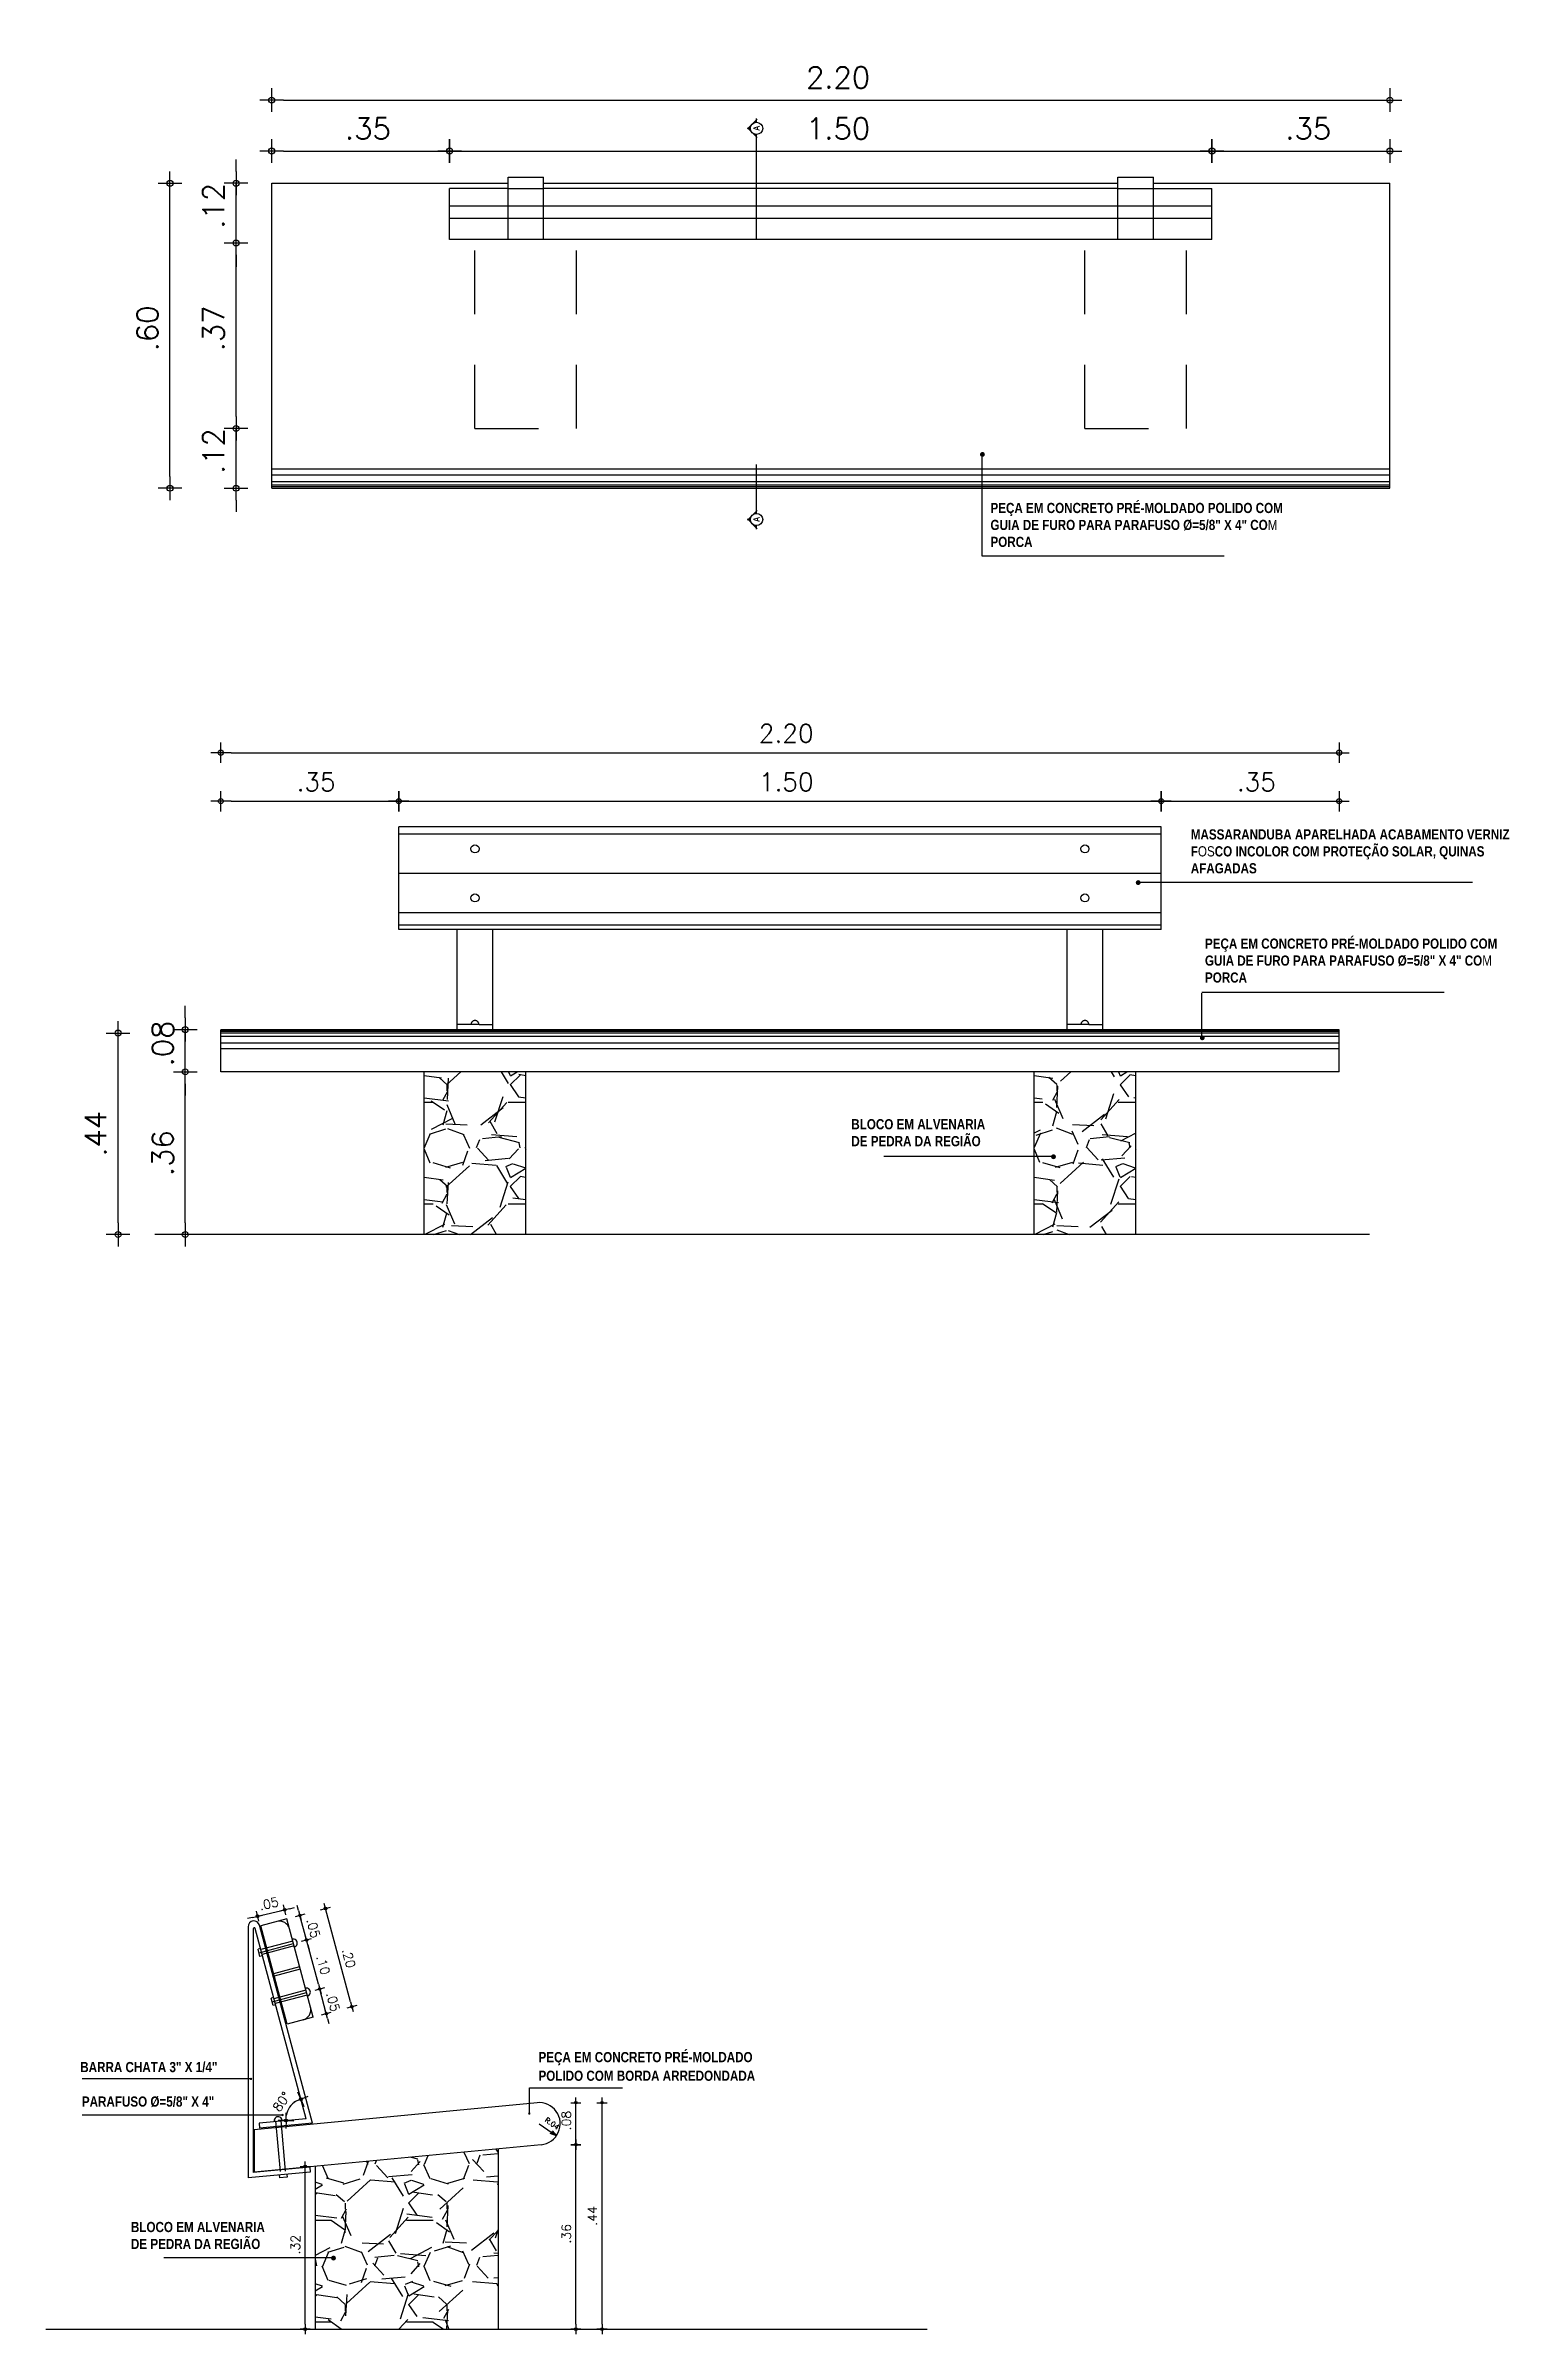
# Model space of a CAD drawing. Extents: x -599692 to 1491, y -9431878 to -451.
# Drawn here: x 1088.454 to 1091.333, y -463.701 to -459.199 of the extents above; entities that cross this region are included whole.
import ezdxf

# ---------------------------------------------------------------- set-up
doc = ezdxf.new("R2010")
doc.units = 0
doc.header["$LTSCALE"] = 0.5
doc.header["$MEASUREMENT"] = 0
doc.header["$PDMODE"] = 34
for name, pattern in [('DASHDOT', [1, 0.5, -0.25, 0, -0.25]), ('DIVIDE', [1.25, 0.5, -0.25, 0, -0.25, 0, -0.25]), ('HIDDEN2', [0.1875, 0.125, -0.0625]), ('HIDDENX2', [0.75, 0.5, -0.25])]:
    doc.linetypes.add(name, pattern=pattern)
doc.layers.get('0').update_dxf_attribs({"linetype": 'CONTINUOUS'})
doc.layers.get('DEFPOINTS').update_dxf_attribs({"linetype": 'CONTINUOUS'})
for name, color, linetype in [('01', 2, 'CONTINUOUS'), ('02', 9, 'CONTINUOUS'), ('03', 3, 'CONTINUOUS'), ('04', 6, 'CONTINUOUS'), ('COTAS', 2, 'CONTINUOUS'), ('EIXO', 253, 'DASHDOT'), ('HACHURA', 253, 'CONTINUOUS'), ('HACHURA1', 8, 'CONTINUOUS'), ('P1', 1, 'CONTINUOUS'), ('P3', 3, 'CONTINUOUS'), ('P4', 6, 'CONTINUOUS'), ('P5', 6, 'DIVIDE'), ('P6', 4, 'CONTINUOUS'), ('TEXTO', 3, 'CONTINUOUS')]:
    doc.layers.add(name, color=color, linetype=linetype)
doc.styles.add('ARIAL', font='ARIALNB.TTF')
doc.styles.add('COTA100', font='ROMANS.SHX')
doc.styles.add('ROMANS', font='romans')
doc.dimstyles.new('COTA100', dxfattribs={"dimtxt": 0.18, "dimasz": 0.1, "dimexe": 0.05, "dimexo": 0.06, "dimgap": 0.1, "dimtad": 1, "dimzin": 4, "dimdsep": 46, "dimtxsty": 'COTA100', "dimblk": 'BOLA', "dimcen": 0.09, "dimdle": 0.05, "dimse1": 1, "dimse2": 1, "dimclrd": 256, "dimclrt": 2, "dimadec": 0, "dimazin": 0, "dimtfac": 1, "dimtix": 1, "dimtmove": 2, "dimatfit": 1, "dimldrblk": 'BOLA', "dimfxl": 1, "dimtolj": 1, "dimtzin": 4, "dimarcsym": 0})
doc.dimstyles.new('COTA100$0', dxfattribs={"dimtxt": 0.18, "dimasz": 0.1, "dimexe": 0.05, "dimexo": 0.95, "dimgap": 0.1, "dimtad": 1, "dimzin": 4, "dimdsep": 46, "dimtxsty": 'COTA100', "dimblk": 'USERTICK', "dimblk1": 'USERTICK', "dimblk2": 'USERTICK', "dimsah": 1, "dimcen": -0.1, "dimdle": 0.05, "dimse1": 1, "dimse2": 1, "dimclrt": 2, "dimadec": 0, "dimazin": 0, "dimtfac": 1, "dimtdec": 4, "dimtix": 1, "dimtmove": 2, "dimatfit": 3, "dimldrblk": 'USERTICK', "dimfxl": 1, "dimtvp": 0.625, "dimtolj": 1, "dimtzin": 4, "dimarcsym": 0})
pattern_1 = [(228.0128, (824.3864741310913, -315.768252135937), (-1.599999646431632, -1.800000268321449), [0.0269072, -2.6638176]), (184.9697, (824.3684741310913, -315.788252135937), (2.400000210303527, 0.1999982614014104), [0.0461736, -4.571185]), (132.5104, (824.3224741310913, -315.792252135937), (1.999998143669362, -2.20000173477424), [0.03255760000000001, -3.2232064]), (267.2737, (824.2444741310914, -315.842252135937), (0.1999992035454381, 4.000000058994694), [0.0420476, -4.162711600000001]), (292.8337, (824.2424741310913, -315.884252135937), (-1.000001981087428, 2.399999282355555), [0.041231, -4.081874600000001]), (357.2737, (824.2584741310914, -315.922252135937), (-4.000000058994694, 0.1999992035454383), [0.0420476, -4.162711600000001]), (37.6942, (824.3004741310913, -315.924252135937), (-2.600001469123595, -1.999998081032106), [0.0556058, -5.5049698]), (72.2553, (824.3444741310914, -315.890252135937), (1.400002152541082, 4.399999246247837), [0.05249760000000001, -5.1972642]), (121.4296, (824.3604741310913, -315.840252135937), (-1.600001646835273, 2.599999007298514), [0.04219000000000001, -4.1768146]), (175.2364, (824.3384741310913, -315.804252135937), (2.200000189263917, -0.1999983065322521), [0.04816639999999999, -2.360152599999999]), (222.3974, (824.2904741310913, -315.8002521359369), (-2.400001470214647, -2.199998416402824), [0.0622896, -6.166675000000001]), (138.8141, (824.4424741310913, -315.844252135937), (-1.400000589361143, 1.199999462668551), [0.0212602, -2.1047688]), (171.4692, (824.4264741310913, -315.830252135937), (2.599999656963026, -0.4000015820079581), [0.04044739999999999, -4.004302199999999]), (225, (824.3864741310913, -315.8242521359369), (-2.220446049250313e-17, -0.2000000618897905), [0.0282842, -0.2545584]), (203.1986, (824.3724741310914, -315.8002521359369), (0.999999946133415, 0.4000002650529708), [0.0152316, -1.507923]), (291.8014, (824.3584741310913, -315.806252135937), (-0.1999999821001298, 0.600000054602154), [0.0215406, -1.0554924]), (30.9638, (824.3664741310913, -315.826252135937), (0.5999996044575996, 0.4000004967081465), [0.03498579999999999, -1.1312046]), (161.5651, (824.3964741310913, -315.808252135937), (0.4000000869185925, -0.1999996806445415), [0.02529820000000001, -0.6071574000000001]), (16.38950000000001, (824.2424741310913, -315.806252135937), (2.000000439682392, 0.5999985419635941), [0.03544, -3.508569]), (70.3462, (824.2764741310914, -315.796252135937), (-0.7999990494743492, -2.200000427121245), [0.0297322, -2.9434816]), (293.1986, (824.3964741310913, -315.768252135937), (-0.4000002650529708, 0.999999946133415), [0.030463, -1.4926916]), (343.6105, (824.4084741310913, -315.796252135937), (-2.000000439682391, 0.5999985419635947), [0.03543999999999999, -3.508568999999999]), (339.444, (824.2424741310913, -315.9302521359369), (-1.000000368908485, 0.3999991992843169), [0.034176, -1.6746248]), (294.7751, (824.2744741310913, -315.942252135937), (-0.999998437849034, 2.200000684367823), [0.02863559999999999, -2.834928599999999]), (66.80140000000002, (824.3984741310913, -315.968252135937), (0.400000265052971, 0.999999946133415), [0.030463, -1.4926916]), (17.35400000000001, (824.4104741310914, -315.940252135937), (-2.600000403819367, -0.7999989004518238), [0.03352619999999999, -3.319084799999999]), (69.444, (824.3004741310913, -315.968252135937), (-0.3999991992843174, -1.000000368908484), [0.017088, -1.6917128]), (101.3099, (824.3864741310913, -315.968252135937), (-0.1999995264323211, 0.8000001504461904), [0.010198, -1.0096058]), (165.9638, (824.3844741310913, -315.958252135937), (0.600000109197948, -0.1999996114722492), [0.041231, -0.78339]), (186.009, (824.3444741310914, -315.948252135937), (1.999999950181208, 0.1999998634963683), [0.03821, -3.7827846]), (303.6901, (824.3664741310913, -315.844252135937), (-0.2000002669014382, 0.3999999115542321), [0.0288444, -0.6922658]), (353.1572, (824.3824741310914, -315.868252135937), (3.39999987309571, -0.4000015995849522), [0.05035880000000001, -4.9855126]), (60.94540000000001, (824.4324741310913, -315.874252135937), (-0.8000000054398559, -1.400000076913937), [0.0205912, -2.0385348]), (90, (824.4424741310913, -315.856252135937), (-0.2, 0.2), [0.012, -0.188]), (120.2564, (824.3404741310914, -315.942252135937), (0.7999989773605388, -1.400000491170947), [0.0277848, -2.750704000000001]), (48.01279999999999, (824.3264741310913, -315.918252135937), (1.599999646431632, 1.80000026832145), [0.0538144, -2.6369104]), (0, (824.3624741310914, -315.878252135937), (0.2, 0.2), [0.052, -0.148]), (325.3048, (824.4144741310913, -315.878252135937), (-1.999998851797505, 1.400001721918892), [0.0316228, -3.1306548]), (254.0546, (824.4404741310914, -315.8962521359369), (-0.1999999778592762, -0.8000000253304302), [0.0291204, -1.4269016]), (207.646, (824.4324741310913, -315.924252135937), (-3.799999161435919, -2.000001542633836), [0.047413, -4.6938948]), (175.4261, (824.3904741310913, -315.946252135937), (-2.600000111662427, 0.1999989602322168), [0.05015979999999999, -4.965814799999999])]

msp = doc.modelspace()

# ---------------------------------------------------------------- texts
at = {"layer": 'COTAS', "insert": (1089.450053818028, -463.2864730429041), "char_height": 0.01, "attachment_point": 5, "rotation": 325.20249772462006, "style": 'ROMANS'}
msp.add_mtext('\\A1;R.04', dxfattribs=at)
at = {"layer": 'TEXTO', "style": 'ARIAL'}
for p in [(1089.858246018397, -459.3662214574377), (1089.858246018397, -460.135829121031)]:
    msp.add_text('A', height=0.01200000000001182, rotation=90, dxfattribs=at).set_placement(p)
at = {"layer": 'TEXTO', "char_height": 0.02, "attachment_point": 1, "style": 'ARIAL'}
for s, insert, width in [('PEÇA EM CONCRETO PRÉ-MOLDADO POLIDO COM GUIA DE FURO PARA PARAFUSO %%c=5/8" X 4" CO{\\fArial Narrow|b0|i0|c0|p34;M} PORCA', (1090.31249648618, -460.0981760920868), 0.6191111111111112), ('MASSARANDUBA APARELHADA ACABAMENTO VERNIZ F{\\fArial Narrow|b0|i0|c0|p34;OS}CO INCOLOR COM PROTEÇÃO SOLAR, QUINAS AFAGADAS', (1090.706626441357, -460.7403491901476), 0.6657777777777778), ('PEÇA EM CONCRETO PRÉ-MOLDADO POLIDO COM GUIA DE FURO PARA PARAFUSO %%c=5/8" X 4" CO{\\fArial Narrow|b0|i0|c0|p34;M} PORCA', (1090.734511252382, -460.9552424449678), 0.6191111111111112), ('BLOCO EM ALVENARIA \\PDE PEDRA DA REGIÃO', (1090.038737165507, -461.3105420173519), 0.5778), ('PEÇA EM CONCRETO PRÉ-MOLDADO ', (1089.423244645984, -463.145917422134), 0.5778), ('BARRA CHATA 3" X 1/4"', (1088.521661404148, -463.1654819181301), 0.5778), ('POLIDO COM BORDA ARREDONDADA', (1089.423244645984, -463.1825344887017), 0.5778), ('PARAFUSO %%c=5/8" X 4"', (1088.524801625243, -463.2333626229717), 0.5778), ('BLOCO EM ALVENARIA \\PDE PEDRA DA REGIÃO', (1088.621400147939, -463.4801794540703), 0.5778)]:
    msp.add_mtext(s, dxfattribs=dict(at, insert=insert, width=width))

# ---------------------------------------------------------------- blocks, each defined once
blk = doc.blocks.new('_OPEN30')
at = {"color": 0, "linetype": 'ByBlock'}
for p, q in [((-1, 0.26794919), (0, 0)), ((0, 0), (-1, -0.26794919)), ((0, 0), (-1, 0))]:
    blk.add_line(p, q, dxfattribs=at)
blk = doc.blocks.new('USERTICK')
for p, q in [((-1, 0), (1, 0)), ((0, 1), (0, -1))]:
    blk.add_line(p, q)
blk.add_circle((0, 0), 0.2499999999999995)
blk = doc.blocks.new('*D224')
at = {"layer": 'COTAS', "color": 0, "lineweight": -2}
blk.add_line((1088.921627101343, -459.4059912786711), (1089.224979486185, -459.4059912786711), dxfattribs=at)
at = {"layer": 'DEFPOINTS', "color": 0}
for p in [(1089.248303293764, -459.4059912786711), (1088.898303293764, -459.4693543811958), (1089.248303293764, -459.4799543811959)]:
    blk.add_point(p, dxfattribs=at)
at = {"layer": 'COTAS', "color": 0, "lineweight": -2, "xscale": 0.02332380757936584, "yscale": 0.02332380757936584, "zscale": 0.02332380757936584, "rotation": 180}
blk.add_blockref('USERTICK', (1088.898303293764, -459.4059912786711), dxfattribs=at)
at = {"layer": 'COTAS', "color": 0, "lineweight": -2, "xscale": 0.02332380757936584, "yscale": 0.02332380757936584, "zscale": 0.02332380757936584}
blk.add_blockref('USERTICK', (1089.248303293764, -459.4059912786711), dxfattribs=at)
at = {"layer": 'COTAS', "color": 2, "insert": (1089.073303293764, -459.3616760442703), "char_height": 0.0419828536428585, "attachment_point": 5, "style": 'COTA100'}
blk.add_mtext('\\A1; .35', dxfattribs=at)
blk = doc.blocks.new('*D225')
at = {"layer": 'COTAS', "color": 0, "lineweight": -2}
blk.add_line((1089.271627101343, -459.4059912786711), (1090.724979486185, -459.4059912786711), dxfattribs=at)
at = {"layer": 'DEFPOINTS', "color": 0}
for p in [(1090.748303293764, -459.4059912786711), (1089.248303293764, -459.4799543811959), (1090.748303293764, -459.4799543811959)]:
    blk.add_point(p, dxfattribs=at)
at = {"layer": 'COTAS', "color": 0, "lineweight": -2, "xscale": 0.02332380757936584, "yscale": 0.02332380757936584, "zscale": 0.02332380757936584, "rotation": 180}
blk.add_blockref('USERTICK', (1089.248303293764, -459.4059912786711), dxfattribs=at)
at = {"layer": 'COTAS', "color": 0, "lineweight": -2, "xscale": 0.02332380757936584, "yscale": 0.02332380757936584, "zscale": 0.02332380757936584}
blk.add_blockref('USERTICK', (1090.748303293764, -459.4059912786711), dxfattribs=at)
at = {"layer": 'COTAS', "color": 2, "insert": (1089.998303293764, -459.3616760442703), "char_height": 0.0419828536428585, "attachment_point": 5, "style": 'COTA100'}
blk.add_mtext('\\A1; 1.50', dxfattribs=at)
blk = doc.blocks.new('*D226')
at = {"layer": 'COTAS', "color": 0, "lineweight": -2}
blk.add_line((1090.771627101343, -459.4059912786711), (1091.074979486184, -459.4059912786711), dxfattribs=at)
at = {"layer": 'DEFPOINTS', "color": 0}
for p in [(1091.098303293764, -459.4059912786711), (1090.748303293764, -459.4799543811959), (1091.098303293764, -459.4693543811958)]:
    blk.add_point(p, dxfattribs=at)
at = {"layer": 'COTAS', "color": 0, "lineweight": -2, "xscale": 0.02332380757936584, "yscale": 0.02332380757936584, "zscale": 0.02332380757936584, "rotation": 180}
blk.add_blockref('USERTICK', (1090.748303293764, -459.4059912786711), dxfattribs=at)
at = {"layer": 'COTAS', "color": 0, "lineweight": -2, "xscale": 0.02332380757936584, "yscale": 0.02332380757936584, "zscale": 0.02332380757936584}
blk.add_blockref('USERTICK', (1091.098303293764, -459.4059912786711), dxfattribs=at)
at = {"layer": 'COTAS', "color": 2, "insert": (1090.923303293764, -459.3616760442703), "char_height": 0.0419828536428585, "attachment_point": 5, "style": 'COTA100'}
blk.add_mtext('\\A1; .35', dxfattribs=at)
blk = doc.blocks.new('*D227')
at = {"layer": 'COTAS', "color": 0, "lineweight": -2}
blk.add_line((1088.921627101343, -459.3057561973951), (1091.074979486184, -459.3057561973951), dxfattribs=at)
at = {"layer": 'DEFPOINTS', "color": 0}
for p in [(1091.098303293764, -459.3057561973951), (1088.898303293764, -459.4693543811958), (1091.098303293764, -459.4693543811958)]:
    blk.add_point(p, dxfattribs=at)
at = {"layer": 'COTAS', "color": 0, "lineweight": -2, "xscale": 0.02332380757936584, "yscale": 0.02332380757936584, "zscale": 0.02332380757936584, "rotation": 180}
blk.add_blockref('USERTICK', (1088.898303293764, -459.3057561973951), dxfattribs=at)
at = {"layer": 'COTAS', "color": 0, "lineweight": -2, "xscale": 0.02332380757936584, "yscale": 0.02332380757936584, "zscale": 0.02332380757936584}
blk.add_blockref('USERTICK', (1091.098303293764, -459.3057561973951), dxfattribs=at)
at = {"layer": 'COTAS', "color": 2, "insert": (1089.998303293764, -459.2614409629943), "char_height": 0.0419828536428585, "attachment_point": 5, "style": 'COTA100'}
blk.add_mtext('\\A1; 2.20', dxfattribs=at)
blk = doc.blocks.new('*D228')
at = {"layer": 'COTAS', "color": 0, "lineweight": -2}
for p, q in [((1088.828256865347, -459.9285305736165), (1088.828256865347, -459.9052067660371)), ((1088.828256865347, -460.0693543811959), (1088.828256865347, -459.9518543811959)), ((1088.828256865347, -460.0926781887753), (1088.828256865347, -460.1160019963547))]:
    blk.add_line(p, q, dxfattribs=at)
at = {"layer": 'DEFPOINTS', "color": 0}
for p in [(1088.828256865347, -459.9518543811959), (1089.298303293764, -459.9518543811959), (1088.898303293764, -460.0693543811959)]:
    blk.add_point(p, dxfattribs=at)
at = {"layer": 'COTAS', "color": 0, "lineweight": -2, "xscale": 0.02332380757936584, "yscale": 0.02332380757936584, "zscale": 0.02332380757936584}
for p, rotation in [((1088.828256865347, -459.9518543811959), 270), ((1088.828256865347, -460.0693543811959), 90)]:
    blk.add_blockref('USERTICK', p, dxfattribs=dict(at, rotation=rotation))
at = {"layer": 'COTAS', "color": 2, "insert": (1088.783941630946, -460.0106043811957), "char_height": 0.0419828536428585, "attachment_point": 5, "rotation": 90, "style": 'COTA100'}
blk.add_mtext('\\A1; .12', dxfattribs=at)
blk = doc.blocks.new('*D229')
at = {"layer": 'COTAS', "color": 0, "lineweight": -2}
blk.add_line((1088.828256865347, -459.9285305736165), (1088.828256865347, -459.6101781887752), dxfattribs=at)
at = {"layer": 'DEFPOINTS', "color": 0}
for p in [(1088.828256865347, -459.5868543811958), (1089.298303293764, -459.5868543811958), (1089.298303293764, -459.9518543811959)]:
    blk.add_point(p, dxfattribs=at)
at = {"layer": 'COTAS', "color": 0, "lineweight": -2, "xscale": 0.02332380757936584, "yscale": 0.02332380757936584, "zscale": 0.02332380757936584}
for p, rotation in [((1088.828256865347, -459.5868543811958), 90), ((1088.828256865347, -459.9518543811959), 270)]:
    blk.add_blockref('USERTICK', p, dxfattribs=dict(at, rotation=rotation))
at = {"layer": 'COTAS', "color": 2, "insert": (1088.783941630946, -459.7693543811957), "char_height": 0.0419828536428585, "attachment_point": 5, "rotation": 90, "style": 'COTA100'}
blk.add_mtext('\\A1; .37', dxfattribs=at)
blk = doc.blocks.new('*D230')
at = {"layer": 'COTAS', "color": 0, "lineweight": -2}
for p, q in [((1088.828256865347, -459.4460305736164), (1088.828256865347, -459.422706766037)), ((1088.828256865347, -459.5868543811958), (1088.828256865347, -459.4693543811958)), ((1088.828256865347, -459.6101781887752), (1088.828256865347, -459.6335019963546))]:
    blk.add_line(p, q, dxfattribs=at)
at = {"layer": 'DEFPOINTS', "color": 0}
for p in [(1088.828256865347, -459.4693543811958), (1088.898303293764, -459.4693543811958), (1089.298303293764, -459.5868543811958)]:
    blk.add_point(p, dxfattribs=at)
at = {"layer": 'COTAS', "color": 0, "lineweight": -2, "xscale": 0.02332380757936584, "yscale": 0.02332380757936584, "zscale": 0.02332380757936584}
for p, rotation in [((1088.828256865347, -459.4693543811958), 270), ((1088.828256865347, -459.5868543811958), 90)]:
    blk.add_blockref('USERTICK', p, dxfattribs=dict(at, rotation=rotation))
at = {"layer": 'COTAS', "color": 2, "insert": (1088.783941630946, -459.5281043811956), "char_height": 0.0419828536428585, "attachment_point": 5, "rotation": 90, "style": 'COTA100'}
blk.add_mtext('\\A1; .12', dxfattribs=at)
blk = doc.blocks.new('*D231')
at = {"layer": 'COTAS', "color": 0, "lineweight": -2}
blk.add_line((1088.698173952556, -460.0460305736166), (1088.698173952556, -459.4926781887751), dxfattribs=at)
at = {"layer": 'DEFPOINTS', "color": 0}
for p in [(1088.698173952556, -459.4693543811958), (1088.898303293764, -459.4693543811958), (1088.898303293764, -460.0693543811959)]:
    blk.add_point(p, dxfattribs=at)
at = {"layer": 'COTAS', "color": 0, "lineweight": -2, "xscale": 0.02332380757936584, "yscale": 0.02332380757936584, "zscale": 0.02332380757936584}
for p, rotation in [((1088.698173952556, -459.4693543811958), 90), ((1088.698173952556, -460.0693543811959), 270)]:
    blk.add_blockref('USERTICK', p, dxfattribs=dict(at, rotation=rotation))
at = {"layer": 'COTAS', "color": 2, "insert": (1088.653858718155, -459.7693543811957), "char_height": 0.0419828536428585, "attachment_point": 5, "rotation": 90, "style": 'COTA100'}
blk.add_mtext('\\A1; .60', dxfattribs=at)
blk = doc.blocks.new('*D232')
at = {"layer": 'COTAS', "color": 0, "lineweight": -2}
blk.add_line((1088.728136231669, -461.514249162676), (1088.728136231669, -461.2408967778348), dxfattribs=at)
at = {"layer": 'DEFPOINTS', "color": 0}
for p in [(1088.728136231669, -461.2175729702554), (1089.198303293764, -461.2175729702554), (1089.198303293764, -461.5375729702554)]:
    blk.add_point(p, dxfattribs=at)
at = {"layer": 'COTAS', "color": 0, "lineweight": -2, "xscale": 0.02332380757936584, "yscale": 0.02332380757936584, "zscale": 0.02332380757936584}
for p, rotation in [((1088.728136231669, -461.2175729702554), 90), ((1088.728136231669, -461.5375729702554), 270)]:
    blk.add_blockref('USERTICK', p, dxfattribs=dict(at, rotation=rotation))
at = {"layer": 'COTAS', "color": 2, "insert": (1088.683820997269, -461.3775729702552), "char_height": 0.0419828536428585, "attachment_point": 5, "rotation": 90, "style": 'COTA100'}
blk.add_mtext('\\A1;.36', dxfattribs=at)
blk = doc.blocks.new('*D233')
at = {"layer": 'COTAS', "color": 0, "lineweight": -2}
for p, q in [((1088.728136231669, -461.1112491626761), (1088.728136231669, -461.0879253550967)), ((1088.728136231669, -461.2175729702554), (1088.728136231669, -461.1345729702555)), ((1088.728136231669, -461.2408967778348), (1088.728136231669, -461.2642205854142))]:
    blk.add_line(p, q, dxfattribs=at)
at = {"layer": 'DEFPOINTS', "color": 0}
for p in [(1088.728136231669, -461.1345729702555), (1088.798303293764, -461.1345729702555), (1089.198303293764, -461.2175729702554)]:
    blk.add_point(p, dxfattribs=at)
at = {"layer": 'COTAS', "color": 0, "lineweight": -2, "xscale": 0.02332380757936584, "yscale": 0.02332380757936584, "zscale": 0.02332380757936584}
for p, rotation in [((1088.728136231669, -461.1345729702555), 270), ((1088.728136231669, -461.2175729702554), 90)]:
    blk.add_blockref('USERTICK', p, dxfattribs=dict(at, rotation=rotation))
at = {"layer": 'COTAS', "color": 2, "insert": (1088.683820997269, -461.1760729702553), "char_height": 0.0419828536428585, "attachment_point": 5, "rotation": 90, "style": 'COTA100'}
blk.add_mtext('\\A1; .08', dxfattribs=at)
blk = doc.blocks.new('*D234')
at = {"layer": 'COTAS', "color": 0, "lineweight": -2}
blk.add_line((1088.596139775257, -461.514249162676), (1088.596139775257, -461.1645217778348), dxfattribs=at)
at = {"layer": 'DEFPOINTS', "color": 0}
for p in [(1088.596139775257, -461.1411979702555), (1088.798303293764, -461.1411979702555), (1088.668478576832, -461.5375729702554)]:
    blk.add_point(p, dxfattribs=at)
at = {"layer": 'COTAS', "color": 0, "lineweight": -2, "xscale": 0.02332380757936584, "yscale": 0.02332380757936584, "zscale": 0.02332380757936584}
for p, rotation in [((1088.596139775257, -461.1411979702555), 90), ((1088.596139775257, -461.5375729702554), 270)]:
    blk.add_blockref('USERTICK', p, dxfattribs=dict(at, rotation=rotation))
at = {"layer": 'COTAS', "color": 2, "insert": (1088.551824540856, -461.3393854702553), "char_height": 0.0419828536428585, "attachment_point": 5, "rotation": 90, "style": 'COTA100'}
blk.add_mtext('\\A1;.44', dxfattribs=at)
blk = doc.blocks.new('*D244')
at = {"layer": 'COTAS', "color": 0, "lineweight": -2}
blk.add_line((1088.964007663952, -463.6811169334135), (1088.964007663952, -463.3810280012184), dxfattribs=at)
at = {"layer": 'DEFPOINTS', "color": 0}
for p in [(1088.964007663952, -463.3710280012184), (1088.983826874382, -463.3710280012184), (1088.983826874382, -463.6911169334135)]:
    blk.add_point(p, dxfattribs=at)
at = {"layer": 'COTAS', "color": 0, "lineweight": -2, "xscale": 0.01, "yscale": 0.01, "zscale": 0.01}
for p, rotation in [((1088.964007663952, -463.3710280012184), 90), ((1088.964007663952, -463.6911169334135), 270)]:
    blk.add_blockref('USERTICK', p, dxfattribs=dict(at, rotation=rotation))
at = {"layer": 'COTAS', "color": 2, "insert": (1088.945007663952, -463.5310724673158), "char_height": 0.018, "attachment_point": 5, "rotation": 90, "style": 'COTA100'}
blk.add_mtext('\\A1; .32', dxfattribs=at)
blk = doc.blocks.new('BOLA')
for p, q in [((0, 0), (-1.527739034554205, 0)), ((4.440892098500626e-16, -4.440892098500626e-16), (8.881784197001252e-16, 1.527739034554205)), ((4.440892098500626e-16, -8.881784197001252e-16), (0, -1.527739034554206)), ((4.440892098500626e-16, -4.440892098500626e-16), (1.527739034554206, -4.440892098500626e-16))]:
    blk.add_line(p, q)
blk.add_circle((4.440892098500626e-16, -4.440892098500626e-16), 0.2837393192912923)
blk = doc.blocks.new('*D245')
at = {"layer": 'COTAS', "linetype": 'Continuous', "lineweight": -2}
blk.add_arc((1088.966092564332, -463.2772417857933), 0.0397523645952159, 119.4514517197631, 170.7849846981446, dxfattribs=at)
at = {"layer": 'DEFPOINTS', "color": 0, "linetype": 'Continuous'}
for p in [(1088.865758726035, -462.9027908035489), (1088.939624533919, -463.2475821523336), (1088.966092564332, -463.2772417857933), (1088.966092564332, -463.2772417857933), (1088.873352412262, -463.2857412694648)]:
    blk.add_point(p, dxfattribs=at)
at = {"layer": 'COTAS', "linetype": 'Continuous', "lineweight": -2, "xscale": 0.01, "yscale": 0.01, "zscale": 0.01}
for p, rotation in [((1088.955803895287, -463.2388439501746), 22.22572585987986), ((1088.926506103815, -463.2808698203314), 268.0107105580278)]:
    blk.add_blockref('BOLA', p, dxfattribs=dict(at, rotation=rotation))
at = {"layer": 'COTAS', "color": 2, "linetype": 'Continuous', "insert": (1088.917896016273, -463.2436421860832), "char_height": 0.018, "attachment_point": 5, "rotation": 55.11821820890104, "style": 'COTA100'}
blk.add_mtext('\\A1;80°', dxfattribs=at)
blk = doc.blocks.new('*D246')
at = {"layer": 'COTAS', "color": 0, "lineweight": -2}
for p, q in [((1088.990165735813, -463.012341872505), (1088.987577545362, -463.0026826142421)), ((1089.005694878519, -463.0702974220824), (1088.992753926264, -463.0220011307679)), ((1089.00828306897, -463.0799566803453), (1089.010871259421, -463.0896159386082))]:
    blk.add_line(p, q, dxfattribs=at)
at = {"layer": 'DEFPOINTS', "color": 0}
for p in [(1088.966853551884, -463.0289411151664), (1088.992753926264, -463.0220011307679), (1088.97979450414, -463.0772374064809)]:
    blk.add_point(p, dxfattribs=at)
at = {"layer": 'COTAS', "color": 0, "lineweight": -2, "xscale": 0.01, "yscale": 0.01, "zscale": 0.01}
for p, rotation in [((1088.992753926264, -463.0220011307679), 284.999999999981), ((1089.005694878519, -463.0702974220824), 104.9999999999809)]:
    blk.add_blockref('USERTICK', p, dxfattribs=dict(at, rotation=rotation))
at = {"layer": 'COTAS', "color": 2, "insert": (1089.017576993091, -463.041231714568), "char_height": 0.018, "attachment_point": 5, "rotation": 284.99999999998096, "style": 'COTA100'}
blk.add_mtext('\\A1; .05', dxfattribs=at)
blk = doc.blocks.new('*D247')
at = {"layer": 'COTAS', "color": 0, "lineweight": -2}
blk.add_line((1088.990165735813, -463.0123418725049), (1088.969460212206, -462.9350678064016), dxfattribs=at)
at = {"layer": 'DEFPOINTS', "color": 0}
for p in [(1088.940971647374, -462.9323485325376), (1088.966872021755, -462.9254085481387), (1088.966853551884, -463.0289411151665)]:
    blk.add_point(p, dxfattribs=at)
at = {"layer": 'COTAS', "color": 0, "lineweight": -2, "xscale": 0.01, "yscale": 0.01, "zscale": 0.01}
for p, rotation in [((1088.966872021755, -462.9254085481387), 104.9999999997247), ((1088.992753926264, -463.0220011307678), 284.9999999997247)]:
    blk.add_blockref('USERTICK', p, dxfattribs=dict(at, rotation=rotation))
at = {"layer": 'COTAS', "color": 2, "insert": (1088.998165564709, -462.9687872775962), "char_height": 0.018, "attachment_point": 5, "rotation": 284.99999999972465, "style": 'COTA100'}
blk.add_mtext('\\A1; .10', dxfattribs=at)
blk = doc.blocks.new('*D248')
at = {"layer": 'COTAS', "color": 0, "lineweight": -2}
for p, q in [((1088.951342879049, -462.8674529985615), (1088.948754688598, -462.8577937402986)), ((1088.966872021755, -462.9254085481386), (1088.9539310695, -462.8771122568244)), ((1088.969460212206, -462.9350678064015), (1088.972048402657, -462.9447270646644))]:
    blk.add_line(p, q, dxfattribs=at)
at = {"layer": 'DEFPOINTS', "color": 0}
for p in [(1088.9539310695, -462.8771122568244), (1088.928030695119, -462.8840522412233), (1088.940971647374, -462.9323485325376)]:
    blk.add_point(p, dxfattribs=at)
at = {"layer": 'COTAS', "color": 0, "lineweight": -2, "xscale": 0.01, "yscale": 0.01, "zscale": 0.01}
for p, rotation in [((1088.9539310695, -462.8771122568244), 284.9999999997247), ((1088.966872021755, -462.9254085481386), 104.9999999997247)]:
    blk.add_blockref('USERTICK', p, dxfattribs=dict(at, rotation=rotation))
at = {"layer": 'COTAS', "color": 2, "insert": (1088.978754136327, -462.8963428406246), "char_height": 0.018, "attachment_point": 5, "rotation": 284.99999999972465, "style": 'COTA100'}
blk.add_mtext('\\A1; .05', dxfattribs=at)
blk = doc.blocks.new('*D249')
at = {"layer": 'COTAS', "color": 0, "lineweight": -2}
blk.add_line((1089.053398764614, -463.0471624425229), (1089.006811336496, -462.873295793791), dxfattribs=at)
at = {"layer": 'DEFPOINTS', "color": 0}
for p in [(1089.004223146045, -462.8636365355281), (1088.928030695118, -462.8840522412232), (1088.979794504139, -463.0772374064809)]:
    blk.add_point(p, dxfattribs=at)
at = {"layer": 'COTAS', "color": 0, "lineweight": -2, "xscale": 0.01, "yscale": 0.01, "zscale": 0.01}
for p, rotation in [((1089.004223146045, -462.8636365355281), 105.0000000000063), ((1089.055986955065, -463.0568217007858), 285.0000000000063)]:
    blk.add_blockref('USERTICK', p, dxfattribs=dict(at, rotation=rotation))
at = {"layer": 'COTAS', "color": 2, "insert": (1089.048457641255, -462.9553115563002), "char_height": 0.018, "attachment_point": 5, "rotation": 285.00000000000625, "style": 'COTA100'}
blk.add_mtext('\\A1; .20', dxfattribs=at)
blk = doc.blocks.new('*D250')
at = {"layer": 'COTAS', "color": 0, "lineweight": -2}
for p, q in [((1088.870293267876, -462.8787499947129), (1088.923888941611, -462.8662680903723)), ((1088.933628307994, -462.8639998879024), (1088.943367674378, -462.8617316854326)), ((1088.860553901492, -462.8810181971828), (1088.850814535109, -462.8832863996527))]:
    blk.add_line(p, q, dxfattribs=at)
at = {"layer": 'DEFPOINTS', "color": 0}
for p in [(1088.923888941611, -462.8662680903723), (1088.874435021384, -462.8965341455637), (1088.928030695119, -462.8840522412232)]:
    blk.add_point(p, dxfattribs=at)
at = {"layer": 'COTAS', "color": 0, "lineweight": -2, "xscale": 0.01, "yscale": 0.01, "zscale": 0.01}
for p, rotation in [((1088.870293267876, -462.8787499947129), 13.10993835471172), ((1088.923888941611, -462.8662680903723), 193.1099383547117)]:
    blk.add_blockref('USERTICK', p, dxfattribs=dict(at, rotation=rotation))
at = {"layer": 'COTAS', "color": 2, "insert": (1088.892781520051, -462.8540042464136), "char_height": 0.018, "attachment_point": 5, "rotation": 13.109938354711762, "style": 'COTA100'}
blk.add_mtext('\\A1;.05', dxfattribs=at)
blk = doc.blocks.new('*D251')
at = {"layer": 'COTAS', "color": 0, "lineweight": -2}
blk.add_line((1089.496869764112, -463.6811169334135), (1089.496869764112, -463.3382583926613), dxfattribs=at)
at = {"layer": 'DEFPOINTS', "color": 0}
for p in [(1089.428428147952, -463.3282583926613), (1089.496869764112, -463.3282583926613), (1089.343826874382, -463.6911169334135)]:
    blk.add_point(p, dxfattribs=at)
at = {"layer": 'COTAS', "color": 0, "lineweight": -2, "xscale": 0.01, "yscale": 0.01, "zscale": 0.01}
for p, rotation in [((1089.496869764112, -463.3282583926613), 90), ((1089.496869764112, -463.6911169334135), 270)]:
    blk.add_blockref('USERTICK', p, dxfattribs=dict(at, rotation=rotation))
at = {"layer": 'COTAS', "color": 2, "insert": (1089.477869764112, -463.5096876630372), "char_height": 0.018, "attachment_point": 5, "rotation": 90, "style": 'COTA100'}
blk.add_mtext('\\A1; .36', dxfattribs=at)
blk = doc.blocks.new('*D205')
at = {"layer": 'COTAS', "color": 0, "lineweight": -2}
blk.add_line((1089.496869764112, -463.3182583926613), (1089.496869764112, -463.2556397883101), dxfattribs=at)
at = {"layer": 'DEFPOINTS', "color": 0}
for p in [(1089.420480430351, -463.2456397883101), (1089.496869764112, -463.2456397883101), (1089.428428147952, -463.3282583926613)]:
    blk.add_point(p, dxfattribs=at)
at = {"layer": 'COTAS', "color": 0, "lineweight": -2, "xscale": 0.01, "yscale": 0.01, "zscale": 0.01}
for p, rotation in [((1089.496869764112, -463.2456397883101), 90), ((1089.496869764112, -463.3282583926613), 270)]:
    blk.add_blockref('USERTICK', p, dxfattribs=dict(at, rotation=rotation))
at = {"layer": 'COTAS', "color": 2, "insert": (1089.477869764112, -463.2869490904855), "char_height": 0.018, "attachment_point": 5, "rotation": 90, "style": 'COTA100'}
blk.add_mtext('\\A1; .08', dxfattribs=at)
blk = doc.blocks.new('*D206')
at = {"layer": 'COTAS', "color": 0, "lineweight": -2}
blk.add_line((1089.54824732309, -463.6811169334135), (1089.54824732309, -463.2556397883101), dxfattribs=at)
at = {"layer": 'DEFPOINTS', "color": 0}
for p in [(1089.506869764112, -463.2456397883101), (1089.54824732309, -463.2456397883101), (1089.506869764112, -463.6911169334135)]:
    blk.add_point(p, dxfattribs=at)
at = {"layer": 'COTAS', "color": 0, "lineweight": -2, "xscale": 0.01, "yscale": 0.01, "zscale": 0.01}
for p, rotation in [((1089.54824732309, -463.2456397883101), 90), ((1089.54824732309, -463.6911169334135), 270)]:
    blk.add_blockref('USERTICK', p, dxfattribs=dict(at, rotation=rotation))
at = {"layer": 'COTAS', "color": 2, "insert": (1089.52924732309, -463.4683783608616), "char_height": 0.018, "attachment_point": 5, "rotation": 90, "style": 'COTA100'}
blk.add_mtext('\\A1;.44', dxfattribs=at)
blk = doc.blocks.new('*D265')
at = {"layer": 'COTAS', "color": 0, "lineweight": -2}
blk.add_line((1088.818303293764, -460.6850520798989), (1089.128303293764, -460.6850520798989), dxfattribs=at)
at = {"layer": 'DEFPOINTS', "color": 0}
for p in [(1089.148303293764, -460.6850520798989), (1089.148303293764, -460.9374108527135), (1088.798303293764, -461.1345729702555)]:
    blk.add_point(p, dxfattribs=at)
at = {"layer": 'COTAS', "color": 0, "lineweight": -2, "xscale": 0.02, "yscale": 0.02, "zscale": 0.02, "rotation": 180}
blk.add_blockref('USERTICK', (1088.798303293764, -460.6850520798989), dxfattribs=at)
at = {"layer": 'COTAS', "color": 0, "lineweight": -2, "xscale": 0.02, "yscale": 0.02, "zscale": 0.02}
blk.add_blockref('USERTICK', (1089.148303293764, -460.6850520798989), dxfattribs=at)
at = {"layer": 'COTAS', "color": 2, "insert": (1088.973303293764, -460.6470520798989), "char_height": 0.036, "attachment_point": 5, "style": 'COTA100'}
blk.add_mtext('\\A1; .35', dxfattribs=at)
blk = doc.blocks.new('*D266')
at = {"layer": 'COTAS', "color": 0, "lineweight": -2}
blk.add_line((1089.168303293764, -460.6850520798989), (1090.628303293764, -460.6850520798989), dxfattribs=at)
at = {"layer": 'DEFPOINTS', "color": 0}
for p in [(1090.648303293764, -460.6850520798989), (1090.648303293764, -460.7356846589672), (1089.148303293764, -460.9374108527135)]:
    blk.add_point(p, dxfattribs=at)
at = {"layer": 'COTAS', "color": 0, "lineweight": -2, "xscale": 0.02, "yscale": 0.02, "zscale": 0.02, "rotation": 180}
blk.add_blockref('USERTICK', (1089.148303293764, -460.6850520798989), dxfattribs=at)
at = {"layer": 'COTAS', "color": 0, "lineweight": -2, "xscale": 0.02, "yscale": 0.02, "zscale": 0.02}
blk.add_blockref('USERTICK', (1090.648303293764, -460.6850520798989), dxfattribs=at)
at = {"layer": 'COTAS', "color": 2, "insert": (1089.898303293764, -460.6470520798989), "char_height": 0.036, "attachment_point": 5, "style": 'COTA100'}
blk.add_mtext('\\A1; 1.50', dxfattribs=at)
blk = doc.blocks.new('*D267')
at = {"layer": 'COTAS', "color": 0, "lineweight": -2}
blk.add_line((1090.668303293764, -460.6850520798989), (1090.978303293764, -460.6850520798989), dxfattribs=at)
at = {"layer": 'DEFPOINTS', "color": 0}
for p in [(1090.998303293764, -460.6850520798989), (1090.648303293764, -460.7356846589672), (1090.998303293764, -461.1345729702555)]:
    blk.add_point(p, dxfattribs=at)
at = {"layer": 'COTAS', "color": 0, "lineweight": -2, "xscale": 0.02, "yscale": 0.02, "zscale": 0.02, "rotation": 180}
blk.add_blockref('USERTICK', (1090.648303293764, -460.6850520798989), dxfattribs=at)
at = {"layer": 'COTAS', "color": 0, "lineweight": -2, "xscale": 0.02, "yscale": 0.02, "zscale": 0.02}
blk.add_blockref('USERTICK', (1090.998303293764, -460.6850520798989), dxfattribs=at)
at = {"layer": 'COTAS', "color": 2, "insert": (1090.823303293764, -460.6470520798989), "char_height": 0.036, "attachment_point": 5, "style": 'COTA100'}
blk.add_mtext('\\A1; .35', dxfattribs=at)
blk = doc.blocks.new('*D207')
at = {"layer": 'COTAS', "color": 0, "lineweight": -2}
blk.add_line((1088.818303293764, -460.5895749009755), (1090.978303293764, -460.5895749009755), dxfattribs=at)
at = {"layer": 'DEFPOINTS', "color": 0}
for p in [(1090.998303293764, -460.5895749009755), (1088.798303293764, -460.6650520798989), (1090.998303293764, -460.6650520798989)]:
    blk.add_point(p, dxfattribs=at)
at = {"layer": 'COTAS', "color": 0, "lineweight": -2, "xscale": 0.02, "yscale": 0.02, "zscale": 0.02, "rotation": 180}
blk.add_blockref('USERTICK', (1088.798303293764, -460.5895749009755), dxfattribs=at)
at = {"layer": 'COTAS', "color": 0, "lineweight": -2, "xscale": 0.02, "yscale": 0.02, "zscale": 0.02}
blk.add_blockref('USERTICK', (1090.998303293764, -460.5895749009755), dxfattribs=at)
at = {"layer": 'COTAS', "color": 2, "insert": (1089.898303293764, -460.5515749009755), "char_height": 0.036, "attachment_point": 5, "style": 'COTA100'}
blk.add_mtext('\\A1; 2.20', dxfattribs=at)

# ---------------------------------------------------------------- dimensions: what is measured, and where the dimension line sits
at = {"layer": 'COTAS'}
for base, p1, p2, override, picture, middle in [((1091.098303293764, -459.3057561973951), (1088.898303293764, -459.4693543811958), (1091.098303293764, -459.4693543811958), {"dimscale": 0.2332380757936584, "dimpost": ' <>'}, '*D227', (1089.998303293764, -459.2614409629943)), ((1089.248303293764, -459.4059912786711), (1088.898303293764, -459.4693543811958), (1089.248303293764, -459.4799543811959), {"dimscale": 0.2332380757936584, "dimpost": ' <>'}, '*D224', (1089.073303293764, -459.3616760442703)), ((1090.748303293764, -459.4059912786711), (1089.248303293764, -459.4799543811959), (1090.748303293764, -459.4799543811959), {"dimscale": 0.2332380757936584, "dimpost": ' <>'}, '*D225', (1089.998303293764, -459.3616760442703)), ((1091.098303293764, -459.4059912786711), (1090.748303293764, -459.4799543811959), (1091.098303293764, -459.4693543811958), {"dimscale": 0.2332380757936584, "dimpost": ' <>'}, '*D226', (1090.923303293764, -459.3616760442703)), ((1090.998303293764, -460.5895749009755), (1088.798303293764, -460.6650520798989), (1090.998303293764, -460.6650520798989), {"dimscale": 0.2, "dimpost": ' <>'}, '*D207', (1089.898303293764, -460.5515749009755)), ((1089.148303293764, -460.6850520798989), (1088.798303293764, -461.1345729702555), (1089.148303293764, -460.9374108527135), {"dimscale": 0.2, "dimpost": ' <>'}, '*D265', (1088.973303293764, -460.6470520798989)), ((1090.648303293764, -460.6850520798989), (1089.148303293764, -460.9374108527135), (1090.648303293764, -460.7356846589672), {"dimscale": 0.2, "dimpost": ' <>'}, '*D266', (1089.898303293764, -460.6470520798989)), ((1090.998303293764, -460.6850520798989), (1090.648303293764, -460.7356846589672), (1090.998303293764, -461.1345729702555), {"dimscale": 0.2, "dimpost": ' <>'}, '*D267', (1090.823303293764, -460.6470520798989))]:
    dim = msp.add_linear_dim(base=base, p1=p1, p2=p2, dimstyle='COTA100$0', override=override, dxfattribs=at)
    dim.commit()
    dim.dimension.update_dxf_attribs({"geometry": picture, "text_midpoint": middle})
for base, p1, p2, angle, override, picture, middle in [((1088.698173952556, -459.4693543811958), (1088.898303293764, -460.0693543811959), (1088.898303293764, -459.4693543811958), 90, {"dimscale": 0.2332380757936584, "dimpost": ' <>'}, '*D231', (1088.653858718155, -459.7693543811957)), ((1088.828256865347, -459.4693543811958), (1089.298303293764, -459.5868543811958), (1088.898303293764, -459.4693543811958), 90, {"dimscale": 0.2332380757936584, "dimpost": ' <>'}, '*D230', (1088.783941630946, -459.5281043811956)), ((1088.828256865347, -459.5868543811958), (1089.298303293764, -459.9518543811959), (1089.298303293764, -459.5868543811958), 90, {"dimscale": 0.2332380757936584, "dimpost": ' <>'}, '*D229', (1088.783941630946, -459.7693543811957)), ((1088.828256865347, -459.9518543811959), (1088.898303293764, -460.0693543811959), (1089.298303293764, -459.9518543811959), 90, {"dimscale": 0.2332380757936584, "dimpost": ' <>'}, '*D228', (1088.783941630946, -460.0106043811957)), ((1088.728136231669, -461.1345729702555), (1089.198303293764, -461.2175729702554), (1088.798303293764, -461.1345729702555), 90, {"dimscale": 0.2332380757936584, "dimpost": ' <>'}, '*D233', (1088.683820997269, -461.1760729702553)), ((1088.9539310695, -462.8771122568244), (1088.940971647374, -462.9323485325375), (1088.928030695119, -462.8840522412232), 284.9999999997247, {"dimscale": 0.1, "dimpost": ' <>'}, '*D248', (1088.978754136327, -462.8963428406246)), ((1088.966872021755, -462.9254085481387), (1088.966853551884, -463.0289411151664), (1088.940971647374, -462.9323485325375), 284.9999999997247, {"dimscale": 0.1, "dimpost": ' <>'}, '*D247', (1088.998165564709, -462.9687872775962)), ((1089.496869764112, -463.2456397883101), (1089.428428147952, -463.3282583926613), (1089.420480430351, -463.2456397883101), 90, {"dimscale": 0.1, "dimpost": ' <>'}, '*D205', (1089.477869764112, -463.2869490904855)), ((1089.496869764112, -463.3282583926613), (1089.343826874382, -463.6911169334135), (1089.428428147952, -463.3282583926613), 90, {"dimscale": 0.1, "dimpost": ' <>'}, '*D251', (1089.477869764112, -463.5096876630372)), ((1088.964007663952, -463.3710280012184), (1088.983826874382, -463.6911169334135), (1088.983826874382, -463.3710280012184), 90, {"dimscale": 0.1, "dimpost": ' <>'}, '*D244', (1088.945007663952, -463.5310724673158))]:
    dim = msp.add_linear_dim(base=base, p1=p1, p2=p2, angle=angle, dimstyle='COTA100$0', override=override, dxfattribs=at)
    dim.commit()
    dim.dimension.update_dxf_attribs({"geometry": picture, "text_midpoint": middle})
for base, p1, p2, text, override, picture, middle in [((1088.596139775257, -461.1411979702555), (1088.668478576832, -461.5375729702554), (1088.798303293764, -461.1411979702555), '.44', {"dimscale": 0.2332380757936584, "dimpost": ' <>'}, '*D234', (1088.551824540856, -461.3393854702553)), ((1088.728136231669, -461.2175729702554), (1089.198303293764, -461.5375729702554), (1089.198303293764, -461.2175729702554), '.36', {"dimscale": 0.2332380757936584, "dimpost": ' <>'}, '*D232', (1088.683820997269, -461.3775729702552)), ((1089.54824732309, -463.2456397883101), (1089.506869764112, -463.6911169334135), (1089.506869764112, -463.2456397883101), '.44', {"dimscale": 0.1, "dimpost": ' <>'}, '*D206', (1089.52924732309, -463.4683783608616))]:
    dim = msp.add_linear_dim(base=base, p1=p1, p2=p2, angle=90, text=text, dimstyle='COTA100$0', override=override, dxfattribs=at)
    dim.commit()
    dim.dimension.update_dxf_attribs({"geometry": picture, "text_midpoint": middle})
dim = msp.add_aligned_dim(p1=(1088.874435021384, -462.8965341455638), p2=(1088.928030695119, -462.8840522412232), distance=0.018260069649625, text='.05', dimstyle='COTA100$0', override={"dimscale": 0.1, "dimpost": ' <>'}, dxfattribs=at)
dim.commit()
dim.dimension.update_dxf_attribs({"geometry": '*D250', "text_midpoint": (1088.892781520051, -462.8540042464136)})
for p2, distance, picture, middle in [((1088.928030695119, -462.8840522412232), -0.07888022957065982, '*D249', (1089.048457641255, -462.9553115563002)), ((1088.966853551884, -463.0289411151664), -0.026814040659193336, '*D246', (1089.017576993091, -463.041231714568))]:
    dim = msp.add_aligned_dim(p1=(1088.979794504139, -463.0772374064809), p2=p2, distance=distance, dimstyle='COTA100$0', override={"dimscale": 0.1, "dimpost": ' <>'}, dxfattribs=at)
    dim.commit()
    dim.dimension.update_dxf_attribs({"geometry": picture, "text_midpoint": middle})
at = {"layer": 'COTAS', "linetype": 'Continuous'}
dim = msp.add_angular_dim_2l(base=(1088.939624533919, -463.2475821523336), line1=((1088.966092564332, -463.2772417857933), (1088.865758726035, -462.9027908035488)), line2=((1088.966092564332, -463.2772417857933), (1088.873352412262, -463.2857412694647)), dimstyle='COTA100', override={"dimscale": 0.1}, dxfattribs=at)
dim.commit()
dim.dimension.update_dxf_attribs({"geometry": '*D245', "text_midpoint": (1088.917896016273, -463.243642186083)})

# ---------------------------------------------------------------- hatches: boundary and pattern name
at = {"layer": 'HACHURA'}
h = msp.add_hatch(dxfattribs=at)
h.set_pattern_fill('GRAVEL', color=256, scale=0.2, style=0)
h.set_pattern_definition(pattern_1)
h.paths.add_polyline_path([(1089.398303293764, -461.2175729702554), (1089.198303293764, -461.2175729702554), (1089.198303293764, -461.5375729702554), (1089.398303293764, -461.5375729702554)])
h = msp.add_hatch(dxfattribs=at)
h.set_pattern_fill('GRAVEL', color=256, scale=0.2, style=0)
h.set_pattern_definition(pattern_1)
h.paths.add_polyline_path([(1090.598303293764, -461.2175729702554), (1090.398303293764, -461.2175729702555), (1090.398303293764, -461.5375729702554), (1090.598303293764, -461.5375729702554)])
h = msp.add_hatch(dxfattribs=at)
h.set_pattern_fill('GRAVEL', color=256, scale=0.2, style=0)
h.set_pattern_definition(pattern_1)
h.paths.add_polyline_path([(1089.343826874382, -463.3363968384309), (1088.983826874382, -463.3710280012185), (1088.983826874382, -463.6911169334135), (1089.343826874382, -463.6911169334135)])
at = {"layer": 'P1'}
h = msp.add_hatch(color=256, dxfattribs=at)
h.paths.add_polyline_path([(1089.843837266716, -459.3528614362282), (1089.835351985342, -459.3613467176025), (1089.843837266716, -459.3698319989767, -0.1989123673795985), (1089.840322548091, -459.3613467176025, -0.1989123673796787)])
h.paths.add_polyline_path([(1089.843837266716, -459.3698319989767), (1089.852322548091, -459.378317280351), (1089.852322548091, -459.3733467176025, -0.1989123673796354)])
h.paths.add_polyline_path([(1089.852322548091, -459.3493467176025), (1089.852322548091, -459.344376154854), (1089.843837266716, -459.3528614362282, -0.1989123673797157)])
for points in [[(1090.301468095905, -460.0028266023718, -1), (1090.291888561901, -460.0028266023718, -1)], [(1090.607918491445, -460.8451763481145, 1), (1090.598338957441, -460.8451763481145, 1)], [(1090.734047246554, -461.1506101491077, 1), (1090.72446771255, -461.1506101491077, 1)], [(1090.441308789818, -461.3846280314641, 1), (1090.431729255813, -461.3846280314641, 1)], [(1088.859988254332, -463.1988004196031, 1), (1088.85519848733, -463.1988004196031, 1)], [(1088.922070687146, -463.2698180437818, 1), (1088.917280920144, -463.2698180437818, 1)], [(1089.407556392066, -463.2670354982555, 1), (1089.402766625064, -463.2670354982555, 1)], [(1089.024699083775, -463.551328022542, 1), (1089.015119549771, -463.551328022542, 1)]]:
    msp.add_hatch(color=256, dxfattribs=at).paths.add_polyline_path(points)
h = msp.add_hatch(color=256, dxfattribs=at)
h.paths.add_polyline_path([(1089.843837266716, -460.1224690998214), (1089.835351985342, -460.1309543811957), (1089.843837266716, -460.1394396625699, -0.1989123673795985), (1089.840322548091, -460.1309543811957, -0.1989123673796787)])
h.paths.add_polyline_path([(1089.843837266716, -460.1394396625699), (1089.852322548091, -460.1479249439442), (1089.852322548091, -460.1429543811957, -0.1989123673796354)])
h.paths.add_polyline_path([(1089.852322548091, -460.1189543811957), (1089.852322548091, -460.1139838184472), (1089.843837266716, -460.1224690998214, -0.1989123673797157)])

# ---------------------------------------------------------------- linework, layer by layer
at = {"layer": '01', "color": 2, "linetype": 'ByBlock'}
msp.add_line((1089.424454289152, -463.2869490904857), (1089.458533013794, -463.3106322179556), dxfattribs=at)
at = {"layer": '02'}
for p, q in [((1089.263303293764, -460.7356846589672), (1089.263303293764, -460.7345649855188)), ((1089.333303293764, -460.7356846589672), (1089.333303293764, -460.7345649855188)), ((1090.463303293764, -460.7356846589672), (1090.463303293764, -460.7345649855188)), ((1090.533303293764, -460.7356846589672), (1090.533303293764, -460.7345649855188)), ((1090.648303293764, -460.827100860694), (1089.148303293764, -460.827100860694)), ((1089.148303293764, -460.9374108527135), (1089.148303293764, -460.928869824225)), ((1090.648303293764, -460.9374108527135), (1089.148303293764, -460.9374108527135)), ((1089.263303293764, -461.1345729702555), (1089.263303293764, -460.9374108527135)), ((1089.333303293764, -461.1345729702555), (1089.333303293764, -460.9374108527135)), ((1090.463303293764, -461.1345729702555), (1090.463303293764, -460.9374108527135)), ((1090.533303293764, -461.1345729702555), (1090.533303293764, -460.9374108527135)), ((1090.648303293764, -460.9374108527135), (1090.648303293764, -460.928869824225)), ((1089.198303293764, -461.5375729702554), (1089.198303293764, -461.2175729702554)), ((1089.398303293764, -461.5375729702554), (1089.398303293764, -461.2175729702554)), ((1090.398303293764, -461.5375729702554), (1090.398303293764, -461.2175729702554)), ((1090.598303293764, -461.5375729702554), (1090.598303293764, -461.2175729702554)), ((1088.876245325826, -462.9419273267721), (1088.871415696695, -462.9432214219977)), ((1088.875297982372, -462.9577103093919), (1088.871415696695, -462.9432214219977)), ((1088.880127611503, -462.9564162141666), (1088.875297982372, -462.9577103093919)), ((1088.902127230337, -463.0385199094011), (1088.897297601206, -463.0398140046265)), ((1088.901179886882, -463.0543028920209), (1088.897297601206, -463.0398140046265)), ((1088.906009516013, -463.0530087967953), (1088.901179886882, -463.0543028920209))]:
    msp.add_line(p, q, dxfattribs=at)
for centre, start, end in [((1088.940760650763, -462.9315610824664), 284.9999999999944, 104.9999999999945), ((1088.966642555273, -463.0281536650951), 284.9999999999944, 104.9999999999945), ((1088.911022808429, -463.281061874632), 5.19442890776105, 185.1944289077611)]:
    msp.add_arc(centre, 0.0079, start, end, dxfattribs=at)
at = {"layer": '03'}
msp.add_line((1089.998303293764, -460.0693543811958), (1091.098303293764, -460.0693543811959), dxfattribs=at)
at = {"layer": '04'}
msp.add_line((1090.748303293764, -459.5387543811959), (1089.998303293764, -459.5387543811959), dxfattribs=at)
at = {"layer": 'EIXO'}
for p, q in [((1088.873356839533, -462.9504658656948), (1088.940971647374, -462.9323485325375)), ((1088.899238744043, -463.0470584483237), (1088.966853551884, -463.0289411151664))]:
    msp.add_line(p, q, dxfattribs=at)
at = {"layer": 'HACHURA1', "color": 8, "linetype": 'HIDDENX2', "ltscale": 0.5}
for p, q in [((1089.363303293764, -459.5801543811959), (1089.363303293764, -459.4799543811959)), ((1089.433303293764, -459.5801543811959), (1089.433303293764, -459.4799543811959)), ((1090.563303293764, -459.5801543811959), (1090.563303293764, -459.4799543811959)), ((1090.633303293764, -459.5801543811959), (1090.633303293764, -459.4799543811959)), ((1089.298303293764, -459.9518543811959), (1089.298303293764, -459.5868543811958)), ((1089.498303293764, -459.9518543811959), (1089.498303293764, -459.5868543811958)), ((1090.498303293764, -459.9518543811959), (1090.498303293764, -459.5868543811958)), ((1090.698303293764, -459.9518543811959), (1090.698303293764, -459.5868543811958)), ((1089.298303293764, -459.9518543811959), (1089.498303293764, -459.9518543811959)), ((1090.498303293764, -459.9518543811959), (1090.698303293764, -459.9518543811959))]:
    msp.add_line(p, q, dxfattribs=at)
at = {"layer": 'HACHURA1'}
for p, q in [((1088.898303293764, -460.0314711678694), (1089.998303293764, -460.0314711678694)), ((1088.898303293764, -460.0428543811959), (1089.998303293764, -460.0428543811959)), ((1089.998303293764, -460.0314711678694), (1091.098303293764, -460.0314711678694)), ((1089.998303293764, -460.0428543811959), (1091.098303293764, -460.0428543811959)), ((1088.898303293764, -460.056104381196), (1089.998303293764, -460.056104381196)), ((1088.898303293764, -460.0627293811959), (1089.998303293764, -460.0627293811958)), ((1088.898303293764, -460.0660418811959), (1089.998303293764, -460.0660418811958)), ((1089.998303293764, -460.056104381196), (1091.098303293764, -460.056104381196)), ((1089.998303293764, -460.0627293811958), (1091.098303293764, -460.0627293811959)), ((1089.998303293764, -460.0660418811958), (1091.098303293764, -460.0660418811959)), ((1090.998303293764, -461.1362292202555), (1088.798303293764, -461.1362292202555)), ((1090.998303293764, -461.1378854702555), (1088.798303293764, -461.1378854702555)), ((1090.998303293764, -461.1411979702555), (1088.798303293764, -461.1411979702555)), ((1090.998303293764, -461.1478229702554), (1088.798303293764, -461.1478229702554)), ((1090.998303293764, -461.1610729702555), (1088.798303293764, -461.1610729702555)), ((1090.998303293764, -461.1724561835819), (1088.798303293764, -461.1724561835819))]:
    msp.add_line(p, q, dxfattribs=at)
at = {"layer": 'HACHURA1', "color": 8, "linetype": 'HIDDEN2', "ltscale": 0.08}
for p, q in [((1089.290403293764, -461.1245729702554), (1089.263303293764, -461.1245729702554)), ((1089.306203293764, -461.1245729702554), (1089.290403293764, -461.1245729702554)), ((1089.306203293764, -461.1245729702554), (1089.333303293764, -461.1245729702554))]:
    msp.add_line(p, q, dxfattribs=at)
at = {"layer": 'HACHURA1', "color": 8, "linetype": 'HIDDEN2', "ltscale": 0.3}
for p, q in [((1090.490403293764, -461.1245729702554), (1090.463303293764, -461.1245729702554)), ((1090.506203293764, -461.1245729702554), (1090.490403293764, -461.1245729702554)), ((1090.506203293764, -461.1245729702554), (1090.533303293764, -461.1245729702554)), ((1088.939677552148, -462.9275189034062), (1088.876892373439, -462.9443421413379)), ((1088.942265742599, -462.9371781616691), (1088.87948056389, -462.9540013996008)), ((1088.965559456658, -463.0241114860352), (1088.902774277949, -463.0409347239669)), ((1088.96814764711, -463.0337707442981), (1088.905362468401, -463.0505939822297)), ((1088.906043342397, -463.2815145533622), (1088.915730667223, -463.3880751264543)), ((1088.916002274461, -463.2806091959018), (1088.925689599288, -463.3871697689939)), ((1088.913240934207, -463.3883014658194), (1088.913693612938, -463.3932809318517)), ((1088.928632011035, -463.391922895661), (1088.913693612938, -463.3932809318517)), ((1088.928179332304, -463.3869434296288), (1088.928632011035, -463.391922895661))]:
    msp.add_line(p, q, dxfattribs=at)
at = {"layer": 'HACHURA1', "color": 8, "linetype": 'HIDDEN2', "ltscale": 0.08}
msp.add_arc((1089.298303293764, -461.1245729702554), 0.0079, 359.999999999987, 180.000000000013, dxfattribs=at)
at = {"layer": 'HACHURA1', "color": 8, "linetype": 'HIDDEN2', "ltscale": 0.3}
msp.add_arc((1090.498303293764, -461.1245729702554), 0.0079, 359.999999999987, 180.000000000013, dxfattribs=at)
at = {"layer": 'P1'}
for p, q in [((1090.295487533665, -460.0038370651702), (1090.295487533665, -460.2026483387696)), ((1090.295487533665, -460.2026483387696), (1090.772241788008, -460.2026483387696)), ((1090.605066288909, -460.8440618933096), (1091.261066939419, -460.8440618933096)), ((1090.728066684314, -461.0607741017903), (1091.204820938657, -461.0607741017903)), ((1090.728066684314, -461.1495996863092), (1090.728066684314, -461.062467762206)), ((1090.102715536934, -461.3835135766592), (1090.438456587282, -461.3835135766592)), ((1088.525353521524, -463.1982431922007), (1088.857255353259, -463.1982431922007)), ((1089.405655275263, -463.2163492041713), (1089.588639291375, -463.2163492041713)), ((1089.405655275263, -463.2665197034338), (1089.405655275263, -463.2163492041713)), ((1088.525353521524, -463.2692608163792), (1088.920222311535, -463.2692608163792)), ((1088.686105830891, -463.550213567737), (1089.02184688124, -463.550213567737))]:
    msp.add_line(p, q, dxfattribs=at)
at = {"layer": 'P3'}
for p, q in [((1088.898303293764, -459.4693543811958), (1089.363303293764, -459.4693543811958)), ((1088.898303293764, -460.0693543811959), (1088.898303293764, -459.4693543811958)), ((1089.433303293764, -459.4693543811958), (1089.998303293764, -459.4693543811958)), ((1089.998303293764, -459.4693543811958), (1090.563303293764, -459.4693543811958)), ((1090.633303293764, -459.4693543811958), (1091.098303293764, -459.4693543811958)), ((1091.098303293764, -460.0693543811959), (1091.098303293764, -459.4693543811958)), ((1089.248303293764, -459.5801543811959), (1089.248303293764, -459.5387543811959)), ((1090.748303293764, -459.5801543811959), (1090.748303293764, -459.5387543811959)), ((1089.998303293764, -459.5801543811959), (1089.248303293764, -459.5801543811959)), ((1090.748303293764, -459.5801543811959), (1089.998303293764, -459.5801543811959)), ((1088.898303293764, -460.0693543811959), (1089.998303293764, -460.0693543811958)), ((1090.648303293764, -460.7356846589672), (1089.148303293764, -460.7356846589672)), ((1089.148303293764, -460.7498267945911), (1089.148303293764, -460.7356846589672)), ((1090.648303293764, -460.7498267945911), (1090.648303293764, -460.7356846589672)), ((1089.148303293764, -460.928869824225), (1089.148303293764, -460.9043749267972)), ((1090.648303293764, -460.928869824225), (1089.148303293764, -460.928869824225)), ((1090.648303293764, -460.928869824225), (1090.648303293764, -460.9043749267972))]:
    msp.add_line(p, q, dxfattribs=at)
for centre in [(1089.298303293764, -460.7788045693796), (1090.498303293764, -460.7788045693796), (1089.298303293764, -460.8753971520085), (1090.498303293764, -460.8753971520085)]:
    msp.add_circle(centre, 0.0079, dxfattribs=at)
at = {"layer": 'P4'}
for p, q in [((1089.834237266716, -459.3624614362284), (1089.853437266716, -459.3432614362283)), ((1089.834237266716, -459.3602319989768), (1089.853437266716, -459.3794319989768)), ((1089.852322548091, -459.3493467176026), (1089.852322548091, -459.3421467176026)), ((1089.852322548091, -459.3493467176026), (1089.852322548091, -459.342657993338)), ((1089.852322548091, -459.3805467176026), (1089.852322548091, -459.3733467176026)), ((1089.363303293764, -459.4573543811958), (1089.433303293764, -459.4573543811958)), ((1089.363303293764, -459.4799543811959), (1089.363303293764, -459.4573543811958)), ((1089.433303293764, -459.4799543811959), (1089.433303293764, -459.4573543811958)), ((1090.563303293764, -459.4799543811959), (1090.563303293764, -459.4573543811958)), ((1090.563303293764, -459.4573543811958), (1090.633303293764, -459.4573543811958)), ((1090.633303293764, -459.4799543811959), (1090.633303293764, -459.4573543811958)), ((1089.363303293764, -459.4799543811959), (1089.433303293764, -459.4799543811959)), ((1090.563303293764, -459.4799543811959), (1090.633303293764, -459.4799543811959)), ((1089.248303293764, -459.5387543811959), (1089.248303293764, -459.5142543811959)), ((1089.998303293764, -459.5387543811959), (1089.248303293764, -459.5387543811959)), ((1090.748303293764, -459.5387543811959), (1090.748303293764, -459.5142543811959)), ((1089.834237266716, -460.1320690998216), (1089.853437266716, -460.1128690998215)), ((1089.834237266716, -460.12983966257), (1089.853437266716, -460.14903966257)), ((1089.852322548091, -460.1189543811958), (1089.852322548091, -460.1117543811958)), ((1089.852322548091, -460.1189543811958), (1089.852322548091, -460.1122656569312)), ((1089.852322548091, -460.1501543811958), (1089.852322548091, -460.1429543811958)), ((1089.148303293764, -460.9043749267972), (1089.148303293764, -460.7498267945911)), ((1090.648303293764, -460.7498267945911), (1089.148303293764, -460.7498267945911)), ((1090.648303293764, -460.9043749267972), (1090.648303293764, -460.7498267945911)), ((1090.648303293764, -460.9043749267972), (1089.148303293764, -460.9043749267972)), ((1090.998303293764, -461.1345729702555), (1088.798303293764, -461.1345729702555)), ((1088.798303293764, -461.2175729702554), (1088.798303293764, -461.1345729702555)), ((1090.998303293764, -461.2175729702554), (1090.998303293764, -461.1345729702555)), ((1090.998303293764, -461.2175729702554), (1088.798303293764, -461.2175729702554))]:
    msp.add_line(p, q, dxfattribs=at)
at = {"layer": 'P4', "linetype": 'Continuous'}
for p, q in [((1088.851826874382, -462.8995105645826), (1088.851826874382, -463.3937038685268)), ((1088.861826874382, -462.9033084416388), (1088.861826874382, -463.3827535403294)), ((1088.966092564332, -463.2772417857933), (1088.865758726035, -462.9027908035488)), ((1088.978823414774, -463.2861169334135), (1088.874435021384, -462.8965341455638)), ((1088.966092564332, -463.2772417857933), (1088.873352412262, -463.2857412694647)), ((1088.873352412262, -463.2857412694647), (1088.874265071062, -463.2956995350725)), ((1088.978823414774, -463.2861169334135), (1088.874265071062, -463.2956995350725)), ((1088.973325845571, -463.3726172702212), (1088.861826874382, -463.3827535403294)), ((1088.973325845571, -463.3726172702212), (1088.974231203031, -463.3825762022859)), ((1088.974231203031, -463.3825762022859), (1088.851826874382, -463.3937038685268))]:
    msp.add_line(p, q, dxfattribs=at)
at = {"layer": 'P4'}
for centre in [(1089.852322548091, -459.3613467176026), (1089.852322548091, -460.1309543811958)]:
    msp.add_circle(centre, 0.01200000000001182, dxfattribs=at)
at = {"layer": 'P4', "linetype": 'Continuous'}
for centre, radius in [((1088.863326874382, -462.8995105645826), 0.0115), ((1088.863826874382, -462.9033084416388), 0.002)]:
    msp.add_arc(centre, radius, 15.00000000000159, 180, dxfattribs=at)
at = {"layer": 'P5', "linetype": 'DIVIDE'}
for p, q in [((1089.852322548091, -459.5801543811959), (1089.852322548091, -459.3805467176026)), ((1089.852322548091, -460.1117543811959), (1089.852322548091, -460.0227137946575))]:
    msp.add_line(p, q, dxfattribs=at)
at = {"layer": 'P6'}
for p, q in [((1089.363303293764, -459.4799543811959), (1089.248303293764, -459.4799543811959)), ((1089.248303293764, -459.5142543811959), (1089.248303293764, -459.4799543811959)), ((1089.998303293764, -459.4799543811959), (1089.433303293764, -459.4799543811959)), ((1090.563303293764, -459.4799543811959), (1089.998303293764, -459.4799543811959)), ((1090.633303293764, -459.4799543811959), (1090.748303293764, -459.4799543811959)), ((1090.748303293764, -459.5142543811959), (1090.748303293764, -459.4799543811959)), ((1089.998303293764, -459.5142543811959), (1089.248303293764, -459.5142543811959)), ((1090.748303293764, -459.5142543811959), (1089.998303293764, -459.5142543811959)), ((1091.058356592034, -461.5375729702554), (1088.668478576832, -461.5375729702554)), ((1088.453804117479, -463.6911169334135), (1090.187861215976, -463.6911169334135))]:
    msp.add_line(p, q, dxfattribs=at)
at = {"layer": 'P6', "linetype": 'Continuous'}
for p, q in [((1088.928030695119, -462.8840522412232), (1088.876836626325, -462.8977696506137)), ((1088.928600435346, -463.0909548158714), (1088.876836626325, -462.8977696506137)), ((1088.979794504139, -463.0772374064809), (1088.928030695119, -462.8840522412232)), ((1088.953265552016, -462.9782300092864), (1088.902071483223, -462.9919474186769)), ((1088.954559647242, -462.9830596384178), (1088.903365578448, -462.9967770478082)), ((1088.979794504139, -463.0772374064809), (1088.928600435346, -463.0909548158714)), ((1089.420480430351, -463.2456397883101), (1088.863826874382, -463.2991885658463)), ((1088.863826874382, -463.2991885658463), (1088.863826874382, -463.3825717221476)), ((1089.428428147953, -463.3282583926613), (1088.863826874382, -463.3825717221476)), ((1088.983826874382, -463.3711169334134), (1088.983826874382, -463.6911169334135)), ((1089.343826874382, -463.3363968384309), (1089.343826874382, -463.6911169334135))]:
    msp.add_line(p, q, dxfattribs=at)
for centre, radius, start, end in [((1088.913888559495, -462.908547138651), 0.02, 14.99999999999445, 105.0000000000079), ((1088.955299606711, -463.0630952708573), 0.02, 285.0000000000078, 14.99999999999445), ((1089.424454289152, -463.2869490904857), 0.04149999999997434, 275.4948127162576, 95.494812716323)]:
    msp.add_arc(centre, radius, start, end, dxfattribs=at)

# ---------------------------------------------------------------- block references
at = {"layer": '01', "color": 2, "linetype": 'ByBlock', "xscale": 0.0124999999999474, "yscale": 0.01249999999993179, "zscale": 0.0125, "rotation": 325.4090939031694}
msp.add_blockref('_OPEN30', (1089.458533013794, -463.3106322179556), dxfattribs=at)

msp.set_redraw_order([(e.dxf.handle, doc.entitydb.next_handle()) for e in msp.query("TEXT MTEXT ATTDEF DIMENSION ARC_DIMENSION")])  # texts and dimensions are drawn at this point

doc.saveas('drawing.dxf')
